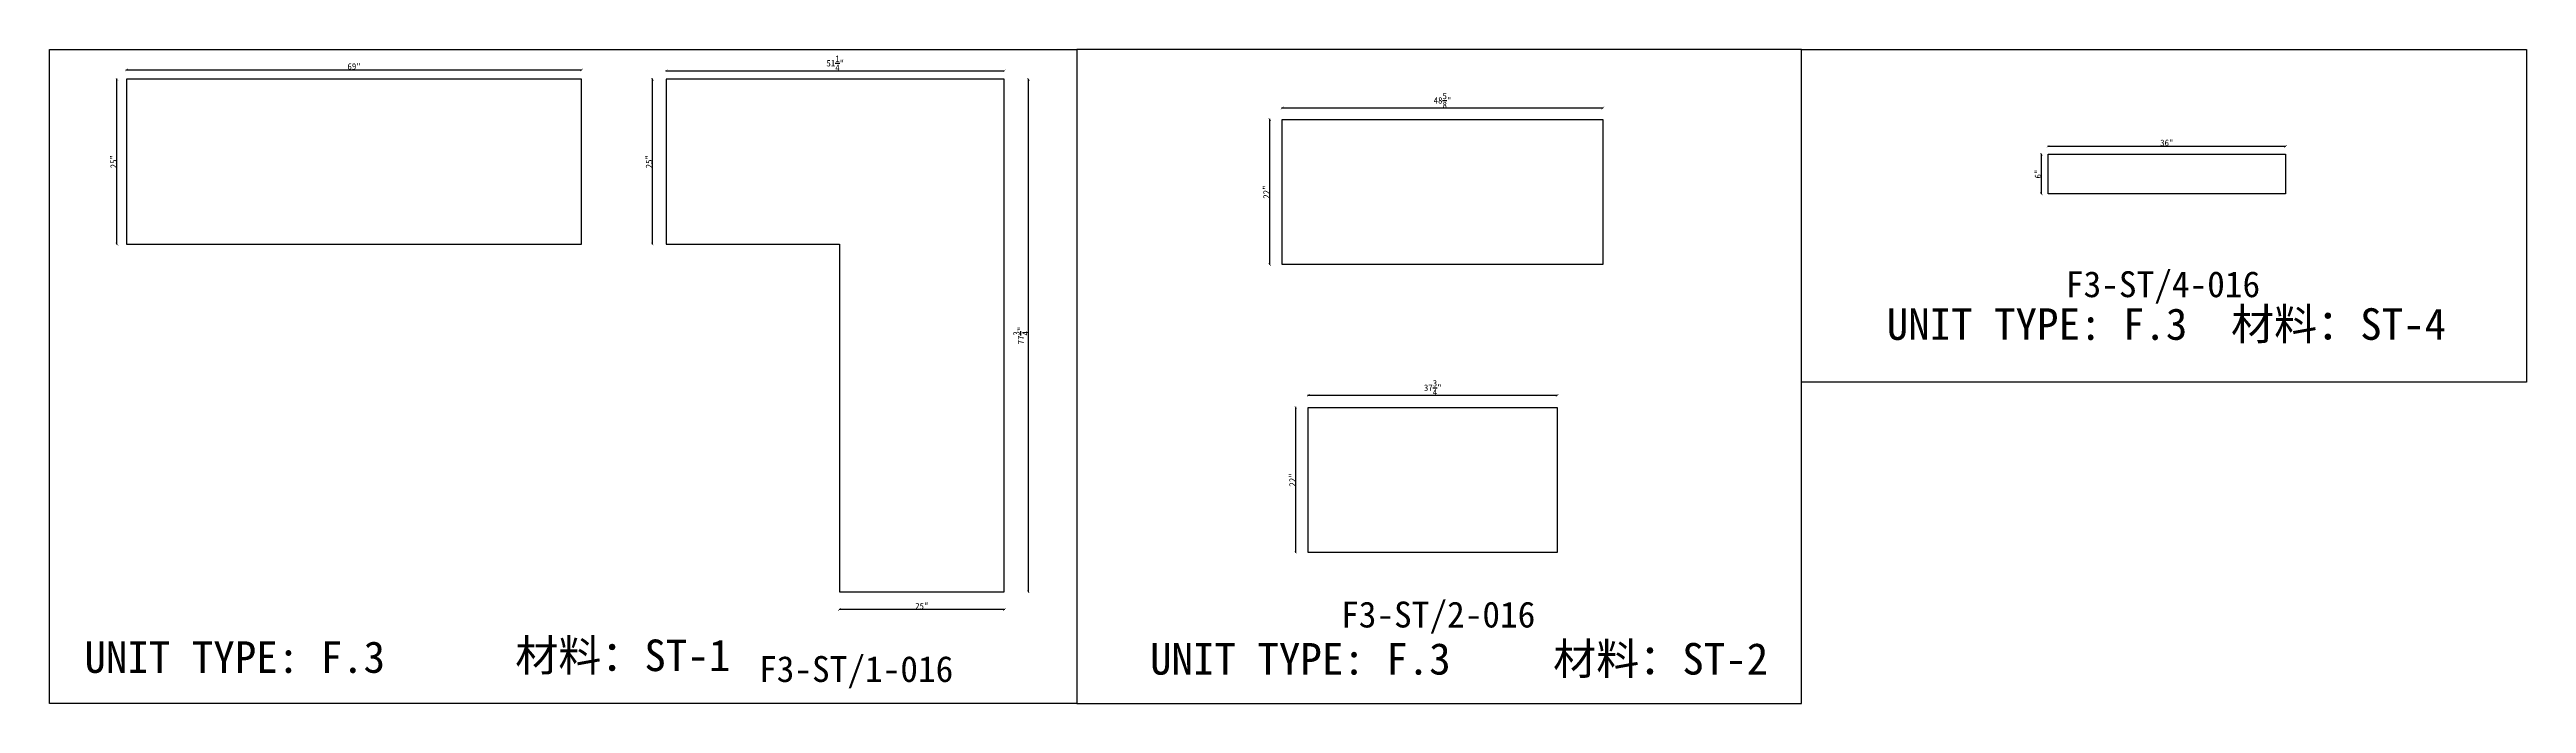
# Model space of a CAD drawing. Header units: millimetres. Extents: x -46966 to 138077, y -48408 to 2116.
# Drawn here: x 3188 to 12728, y -44982 to -42461 of the extents above; entities that cross this region are included whole.
import ezdxf
from ezdxf.enums import TextEntityAlignment as Align

# ---------------------------------------------------------------- set-up
doc = ezdxf.new("R2010")
doc.units = ezdxf.units.MM
doc.layers.add('PART_NUMBER', color=3, linetype='Continuous')
doc.styles.add('样式 1', font='')
doc.styles.get('样式 1').set_extended_font_data('NSimSun')
doc.dimstyles.new('副本 ISO-25', dxfattribs={"dimtxt": 25, "dimasz": 10, "dimexe": 1.5, "dimexo": 0.5, "dimtad": 1, "dimlfac": 0.03937, "dimlunit": 5, "dimtxsty": '样式 1', "dimblk": 'ARCHTICK', "dimcen": 2.5, "dimclrd": 256, "dimclrt": 1, "dimazin": 3, "dimtfac": 1, "dimtmove": 0, "dimatfit": 3, "dimfxlon": 1})

msp = doc.modelspace()

# ---------------------------------------------------------------- texts
at = {"style": '样式 1'}
for s, p in [('UNIT TYPE: F.3', (10263.906, -43580.28)), ('材料：ST-4', (11590.187, -43580.28)), ('UNIT TYPE: F.3', (3321.98, -44863.67)), ('材料：ST-1', (4981.267, -44857.015)), ('材料：ST-2', (8979.115, -44870.448)), ('UNIT TYPE: F.3', (7426.391, -44870.448))]:
    msp.add_text(s, height=121.5865, dxfattribs=at).set_placement(p)
at = {"layer": 'PART_NUMBER', "color": 3, "style": '样式 1'}
for s, p in [('F3-ST/4-016', (11328.366, -43365.953)), ('F3-ST/2-016', (8536.491, -44638.974)), ('F3-ST/1-016', (6294.61, -44848.974))]:
    msp.add_text(s, height=100, dxfattribs=at).set_placement(p, align=Align.MIDDLE_CENTER)

# ---------------------------------------------------------------- blocks, each defined once
blk = doc.blocks.new('_ArchTick')
at = {"color": 0, "linetype": 'ByBlock', "const_width": 0.15}
blk.add_lwpolyline([(-0.5, -0.5), (0.5, 0.5)], dxfattribs=at)
blk = doc.blocks.new('*D711')
at = {"color": 0, "lineweight": -2, "transparency": 16777216}
for p, q in [((3448.3, -42576.3), (3445.8, -42576.3)), ((3448.3, -43211.3), (3445.8, -43211.3))]:
    blk.add_line(p, q, dxfattribs=at)
at = {"lineweight": -2, "transparency": 16777216}
blk.add_line((3447.3, -43211.3), (3447.3, -42576.3), dxfattribs=at)
at = {"layer": 'Defpoints', "color": 0, "transparency": 16777216}
for p in [(3447.3, -42576.3), (3484.3, -42576.3), (3484.3, -43211.3)]:
    blk.add_point(p, dxfattribs=at)
at = {"lineweight": -2, "transparency": 16777216, "xscale": 10, "yscale": 10, "zscale": 10}
for p, rotation in [((3447.3, -42576.3), 90), ((3447.3, -43211.3), 270)]:
    blk.add_blockref('_ArchTick', p, dxfattribs=dict(at, rotation=rotation))
at = {"color": 1, "transparency": 16777216, "insert": (3434.2, -42893.8), "char_height": 25, "attachment_point": 5, "rotation": 90, "style": '样式 1'}
blk.add_mtext('\\A1;25"', dxfattribs=at)
blk = doc.blocks.new('*D712')
at = {"color": 0, "lineweight": -2, "transparency": 16777216}
for p, q in [((3484.3, -42541), (3484.3, -42538.5)), ((5236.9, -42541), (5236.9, -42538.5))]:
    blk.add_line(p, q, dxfattribs=at)
at = {"lineweight": -2, "transparency": 16777216}
blk.add_line((3484.3, -42540), (5236.9, -42540), dxfattribs=at)
at = {"layer": 'Defpoints', "color": 0, "transparency": 16777216}
for p in [(5236.9, -42540), (3484.3, -42576.3), (5236.9, -42576.3)]:
    blk.add_point(p, dxfattribs=at)
at = {"lineweight": -2, "transparency": 16777216, "xscale": 10, "yscale": 10, "zscale": 10, "rotation": 180}
blk.add_blockref('_ArchTick', (3484.3, -42540), dxfattribs=at)
at = {"lineweight": -2, "transparency": 16777216, "xscale": 10, "yscale": 10, "zscale": 10}
blk.add_blockref('_ArchTick', (5236.9, -42540), dxfattribs=at)
at = {"color": 1, "transparency": 16777216, "insert": (4360.6, -42526.9), "char_height": 25, "attachment_point": 5, "style": '样式 1'}
blk.add_mtext('\\A1;69"', dxfattribs=at)
blk = doc.blocks.new('*D713')
at = {"color": 0, "lineweight": -2, "transparency": 16777216}
for p, q in [((5563.2, -42544.2), (5563.2, -42541.7)), ((6864.9, -42544.2), (6864.9, -42541.7))]:
    blk.add_line(p, q, dxfattribs=at)
at = {"lineweight": -2, "transparency": 16777216}
blk.add_line((5563.2, -42543.2), (6864.9, -42543.2), dxfattribs=at)
at = {"layer": 'Defpoints', "color": 0, "transparency": 16777216}
for p in [(6864.9, -42543.2), (5563.2, -42576.3), (6864.9, -42576.3)]:
    blk.add_point(p, dxfattribs=at)
at = {"lineweight": -2, "transparency": 16777216, "xscale": 10, "yscale": 10, "zscale": 10, "rotation": 180}
blk.add_blockref('_ArchTick', (5563.2, -42543.2), dxfattribs=at)
at = {"lineweight": -2, "transparency": 16777216, "xscale": 10, "yscale": 10, "zscale": 10}
blk.add_blockref('_ArchTick', (6864.9, -42543.2), dxfattribs=at)
at = {"color": 1, "transparency": 16777216, "insert": (6214, -42514.2), "char_height": 25, "attachment_point": 5, "style": '样式 1'}
blk.add_mtext('\\A1;51{\\H1x;\\S1/4;}"', dxfattribs=at)
blk = doc.blocks.new('*D714')
at = {"color": 0, "lineweight": -2, "transparency": 16777216}
for p, q in [((5510.7, -42576.3), (5508.2, -42576.3)), ((5510.7, -43211.3), (5508.2, -43211.3))]:
    blk.add_line(p, q, dxfattribs=at)
at = {"lineweight": -2, "transparency": 16777216}
blk.add_line((5509.7, -43211.3), (5509.7, -42576.3), dxfattribs=at)
at = {"layer": 'Defpoints', "color": 0, "transparency": 16777216}
for p in [(5509.7, -42576.3), (5563.2, -42576.3), (5563.2, -43211.3)]:
    blk.add_point(p, dxfattribs=at)
at = {"lineweight": -2, "transparency": 16777216, "xscale": 10, "yscale": 10, "zscale": 10}
for p, rotation in [((5509.7, -42576.3), 90), ((5509.7, -43211.3), 270)]:
    blk.add_blockref('_ArchTick', p, dxfattribs=dict(at, rotation=rotation))
at = {"color": 1, "transparency": 16777216, "insert": (5496.6, -42893.8), "char_height": 25, "attachment_point": 5, "rotation": 90, "style": '样式 1'}
blk.add_mtext('\\A1;25"', dxfattribs=at)
blk = doc.blocks.new('*D715')
at = {"color": 0, "lineweight": -2, "transparency": 16777216}
for p, q in [((6229.9, -44618.6), (6229.9, -44621.1)), ((6864.9, -44618.6), (6864.9, -44621.1))]:
    blk.add_line(p, q, dxfattribs=at)
at = {"lineweight": -2, "transparency": 16777216}
blk.add_line((6864.9, -44619.6), (6229.9, -44619.6), dxfattribs=at)
at = {"layer": 'Defpoints', "color": 0, "transparency": 16777216}
for p in [(6229.9, -44551.2), (6864.9, -44551.2), (6229.9, -44619.6)]:
    blk.add_point(p, dxfattribs=at)
at = {"lineweight": -2, "transparency": 16777216, "xscale": 10, "yscale": 10, "zscale": 10, "rotation": 180}
blk.add_blockref('_ArchTick', (6229.9, -44619.6), dxfattribs=at)
at = {"lineweight": -2, "transparency": 16777216, "xscale": 10, "yscale": 10, "zscale": 10}
blk.add_blockref('_ArchTick', (6864.9, -44619.6), dxfattribs=at)
at = {"color": 1, "transparency": 16777216, "insert": (6547.4, -44606.5), "char_height": 25, "attachment_point": 5, "style": '样式 1'}
blk.add_mtext('\\A1;25"', dxfattribs=at)
blk = doc.blocks.new('*D716')
at = {"color": 0, "lineweight": -2, "transparency": 16777216}
for p, q in [((6957.1, -42576.3), (6959.6, -42576.3)), ((6957.1, -44551.2), (6959.6, -44551.2))]:
    blk.add_line(p, q, dxfattribs=at)
at = {"lineweight": -2, "transparency": 16777216}
blk.add_line((6958.1, -44551.2), (6958.1, -42576.3), dxfattribs=at)
at = {"layer": 'Defpoints', "color": 0, "transparency": 16777216}
for p in [(6864.9, -42576.3), (6958.1, -42576.3), (6864.9, -44551.2)]:
    blk.add_point(p, dxfattribs=at)
at = {"lineweight": -2, "transparency": 16777216, "xscale": 10, "yscale": 10, "zscale": 10}
for p, rotation in [((6958.1, -42576.3), 90), ((6958.1, -44551.2), 270)]:
    blk.add_blockref('_ArchTick', p, dxfattribs=dict(at, rotation=rotation))
at = {"color": 1, "transparency": 16777216, "insert": (6929, -43563.7), "char_height": 25, "attachment_point": 5, "rotation": 90, "style": '样式 1'}
blk.add_mtext('\\A1;77{\\H1x;\\S3/4;}"', dxfattribs=at)
blk = doc.blocks.new('*D717')
at = {"color": 0, "lineweight": -2, "transparency": 16777216}
for p, q in [((7935.4, -42687.8), (7935.4, -42685.3)), ((9170.5, -42687.8), (9170.5, -42685.3))]:
    blk.add_line(p, q, dxfattribs=at)
at = {"lineweight": -2, "transparency": 16777216}
blk.add_line((7935.4, -42686.8), (9170.5, -42686.8), dxfattribs=at)
at = {"layer": 'Defpoints', "color": 0, "transparency": 16777216}
for p in [(7935.4, -42731.4), (9170.5, -42686.8), (9170.5, -42731.4)]:
    blk.add_point(p, dxfattribs=at)
at = {"lineweight": -2, "transparency": 16777216, "xscale": 10, "yscale": 10, "zscale": 10, "rotation": 180}
blk.add_blockref('_ArchTick', (7935.4, -42686.8), dxfattribs=at)
at = {"lineweight": -2, "transparency": 16777216, "xscale": 10, "yscale": 10, "zscale": 10}
blk.add_blockref('_ArchTick', (9170.5, -42686.8), dxfattribs=at)
at = {"color": 1, "transparency": 16777216, "insert": (8553, -42657.7), "char_height": 25, "attachment_point": 5, "style": '样式 1'}
blk.add_mtext('\\A1;48{\\H1x;\\S5/8;}"', dxfattribs=at)
blk = doc.blocks.new('*D718')
at = {"color": 0, "lineweight": -2, "transparency": 16777216}
for p, q in [((7888.7, -42731.4), (7886.2, -42731.4)), ((7888.7, -43290.2), (7886.2, -43290.2))]:
    blk.add_line(p, q, dxfattribs=at)
at = {"lineweight": -2, "transparency": 16777216}
blk.add_line((7887.7, -43290.2), (7887.7, -42731.4), dxfattribs=at)
at = {"layer": 'Defpoints', "color": 0, "transparency": 16777216}
for p in [(7887.7, -42731.4), (7935.4, -42731.4), (7935.4, -43290.2)]:
    blk.add_point(p, dxfattribs=at)
at = {"lineweight": -2, "transparency": 16777216, "xscale": 10, "yscale": 10, "zscale": 10}
for p, rotation in [((7887.7, -42731.4), 90), ((7887.7, -43290.2), 270)]:
    blk.add_blockref('_ArchTick', p, dxfattribs=dict(at, rotation=rotation))
at = {"color": 1, "transparency": 16777216, "insert": (7874.6, -43010.8), "char_height": 25, "attachment_point": 5, "rotation": 90, "style": '样式 1'}
blk.add_mtext('\\A1;22"', dxfattribs=at)
blk = doc.blocks.new('*D719')
at = {"color": 0, "lineweight": -2, "transparency": 16777216}
for p, q in [((8036, -43795.1), (8036, -43792.6)), ((8994.8, -43795.1), (8994.8, -43792.6))]:
    blk.add_line(p, q, dxfattribs=at)
at = {"lineweight": -2, "transparency": 16777216}
blk.add_line((8036, -43794.1), (8994.8, -43794.1), dxfattribs=at)
at = {"layer": 'Defpoints', "color": 0, "transparency": 16777216}
for p in [(8036, -43840.9), (8994.8, -43794.1), (8994.8, -43840.9)]:
    blk.add_point(p, dxfattribs=at)
at = {"lineweight": -2, "transparency": 16777216, "xscale": 10, "yscale": 10, "zscale": 10, "rotation": 180}
blk.add_blockref('_ArchTick', (8036, -43794.1), dxfattribs=at)
at = {"lineweight": -2, "transparency": 16777216, "xscale": 10, "yscale": 10, "zscale": 10}
blk.add_blockref('_ArchTick', (8994.8, -43794.1), dxfattribs=at)
at = {"color": 1, "transparency": 16777216, "insert": (8515.4, -43765), "char_height": 25, "attachment_point": 5, "style": '样式 1'}
blk.add_mtext('\\A1;37{\\H1x;\\S3/4;}"', dxfattribs=at)
blk = doc.blocks.new('*D720')
at = {"color": 0, "lineweight": -2, "transparency": 16777216}
for p, q in [((7988.9, -43840.9), (7986.4, -43840.9)), ((7988.9, -44399.7), (7986.4, -44399.7))]:
    blk.add_line(p, q, dxfattribs=at)
at = {"lineweight": -2, "transparency": 16777216}
blk.add_line((7987.9, -44399.7), (7987.9, -43840.9), dxfattribs=at)
at = {"layer": 'Defpoints', "color": 0, "transparency": 16777216}
for p in [(7987.9, -43840.9), (8036, -43840.9), (8036, -44399.7)]:
    blk.add_point(p, dxfattribs=at)
at = {"lineweight": -2, "transparency": 16777216, "xscale": 10, "yscale": 10, "zscale": 10}
for p, rotation in [((7987.9, -43840.9), 90), ((7987.9, -44399.7), 270)]:
    blk.add_blockref('_ArchTick', p, dxfattribs=dict(at, rotation=rotation))
at = {"color": 1, "transparency": 16777216, "insert": (7974.8, -44120.3), "char_height": 25, "attachment_point": 5, "rotation": 90, "style": '样式 1'}
blk.add_mtext('\\A1;22"', dxfattribs=at)
blk = doc.blocks.new('*D721')
at = {"color": 0, "lineweight": -2, "transparency": 16777216}
for p, q in [((10885.6, -42835.3), (10885.6, -42832.8)), ((11800, -42835.3), (11800, -42832.8))]:
    blk.add_line(p, q, dxfattribs=at)
at = {"lineweight": -2, "transparency": 16777216}
blk.add_line((10885.6, -42834.3), (11800, -42834.3), dxfattribs=at)
at = {"layer": 'Defpoints', "color": 0, "transparency": 16777216}
for p in [(11800, -42834.3), (10885.6, -42865.1), (11800, -42865.1)]:
    blk.add_point(p, dxfattribs=at)
at = {"lineweight": -2, "transparency": 16777216, "xscale": 10, "yscale": 10, "zscale": 10, "rotation": 180}
blk.add_blockref('_ArchTick', (10885.6, -42834.3), dxfattribs=at)
at = {"lineweight": -2, "transparency": 16777216, "xscale": 10, "yscale": 10, "zscale": 10}
blk.add_blockref('_ArchTick', (11800, -42834.3), dxfattribs=at)
at = {"color": 1, "transparency": 16777216, "insert": (11342.8, -42821.2), "char_height": 25, "attachment_point": 5, "style": '样式 1'}
blk.add_mtext('\\A1;36"', dxfattribs=at)
blk = doc.blocks.new('*D722')
at = {"color": 0, "lineweight": -2, "transparency": 16777216}
for p, q in [((10860.8, -42865.1), (10858.3, -42865.1)), ((10860.8, -43017.5), (10858.3, -43017.5))]:
    blk.add_line(p, q, dxfattribs=at)
at = {"lineweight": -2, "transparency": 16777216}
blk.add_line((10859.8, -43017.5), (10859.8, -42865.1), dxfattribs=at)
at = {"layer": 'Defpoints', "color": 0, "transparency": 16777216}
for p in [(10859.8, -42865.1), (10885.6, -42865.1), (10885.6, -43017.5)]:
    blk.add_point(p, dxfattribs=at)
at = {"lineweight": -2, "transparency": 16777216, "xscale": 10, "yscale": 10, "zscale": 10}
for p, rotation in [((10859.8, -42865.1), 90), ((10859.8, -43017.5), 270)]:
    blk.add_blockref('_ArchTick', p, dxfattribs=dict(at, rotation=rotation))
at = {"color": 1, "transparency": 16777216, "insert": (10846.6, -42941.3), "char_height": 25, "attachment_point": 5, "rotation": 90, "style": '样式 1'}
blk.add_mtext('\\A1;6"', dxfattribs=at)

# ---------------------------------------------------------------- dimensions: what is measured, and where the dimension line sits
for base, p1, p2, picture, middle in [((5236.874, -42539.982), (3484.274, -42576.313), (5236.874, -42576.313), '*D712', (4360.574, -42526.857)), ((6864.919, -42543.18), (5563.169, -42576.313), (6864.919, -42576.313), '*D713', (6214.044, -42514.157)), ((9170.519, -42686.836), (7935.444, -42731.365), (9170.519, -42731.365), '*D717', (8552.981, -42657.743)), ((11799.998, -42834.287), (10885.598, -42865.123), (11799.998, -42865.123), '*D721', (11342.798, -42821.162)), ((8994.839, -43794.092), (8035.989, -43840.949), (8994.839, -43840.949), '*D719', (8515.414, -43764.999)), ((6229.919, -44619.579), (6864.919, -44551.163), (6229.919, -44551.163), '*D715', (6547.419, -44606.454))]:
    dim = msp.add_linear_dim(base=base, p1=p1, p2=p2, dimstyle='副本 ISO-25')
    dim.commit()
    dim.dimension.update_dxf_attribs({"geometry": picture, "text_midpoint": middle})
for base, p1, p2, picture, middle in [((3447.334, -42576.313), (3484.274, -43211.313), (3484.274, -42576.313), '*D711', (3434.209, -42893.813)), ((5509.724, -42576.313), (5563.169, -43211.313), (5563.169, -42576.313), '*D714', (5496.599, -42893.813)), ((6958.141, -42576.313), (6864.919, -44551.163), (6864.919, -42576.313), '*D716', (6929.048, -43563.738)), ((7887.681, -42731.365), (7935.444, -43290.165), (7935.444, -42731.365), '*D718', (7874.556, -43010.765)), ((10859.763, -42865.123), (10885.598, -43017.523), (10885.598, -42865.123), '*D722', (10846.638, -42941.323)), ((7987.88, -43840.949), (8035.989, -44399.749), (8035.989, -43840.949), '*D720', (7974.755, -44120.349))]:
    dim = msp.add_linear_dim(base=base, p1=p1, p2=p2, angle=90, dimstyle='副本 ISO-25')
    dim.commit()
    dim.dimension.update_dxf_attribs({"geometry": picture, "text_midpoint": middle})

# ---------------------------------------------------------------- linework, layer by layer
at = {"color": 1}
for points in [[(3187.523, -42461.386), (7144.404, -42461.386), (7144.404, -44981.804), (3187.523, -44981.804)], [(7144.404, -44981.804), (9936.279, -44981.804), (9936.279, -42461.386), (7144.404, -42461.386)], [(9936.279, -42461.386), (12728.153, -42461.386), (12728.153, -43743.784), (9936.279, -43743.784)]]:
    msp.add_lwpolyline(points, close=True, dxfattribs=at)
for points in [[(3484.274, -43211.313), (5236.874, -43211.313), (5236.874, -42576.313), (3484.274, -42576.313)], [(6864.919, -42576.313), (5563.169, -42576.313), (5563.169, -43211.313), (6229.919, -43211.313), (6229.919, -44551.163), (6864.919, -44551.163)], [(7935.444, -42731.365), (9170.519, -42731.365), (9170.519, -43290.165), (7935.444, -43290.165)], [(10885.598, -42865.123), (11799.998, -42865.123), (11799.998, -43017.523), (10885.598, -43017.523)], [(8035.989, -43840.949), (8994.839, -43840.949), (8994.839, -44399.749), (8035.989, -44399.749)]]:
    msp.add_lwpolyline(points, close=True)

msp.set_redraw_order([(e.dxf.handle, doc.entitydb.next_handle()) for e in msp.query("TEXT MTEXT ATTDEF DIMENSION ARC_DIMENSION")])  # texts and dimensions are drawn at this point

doc.saveas('drawing.dxf')
